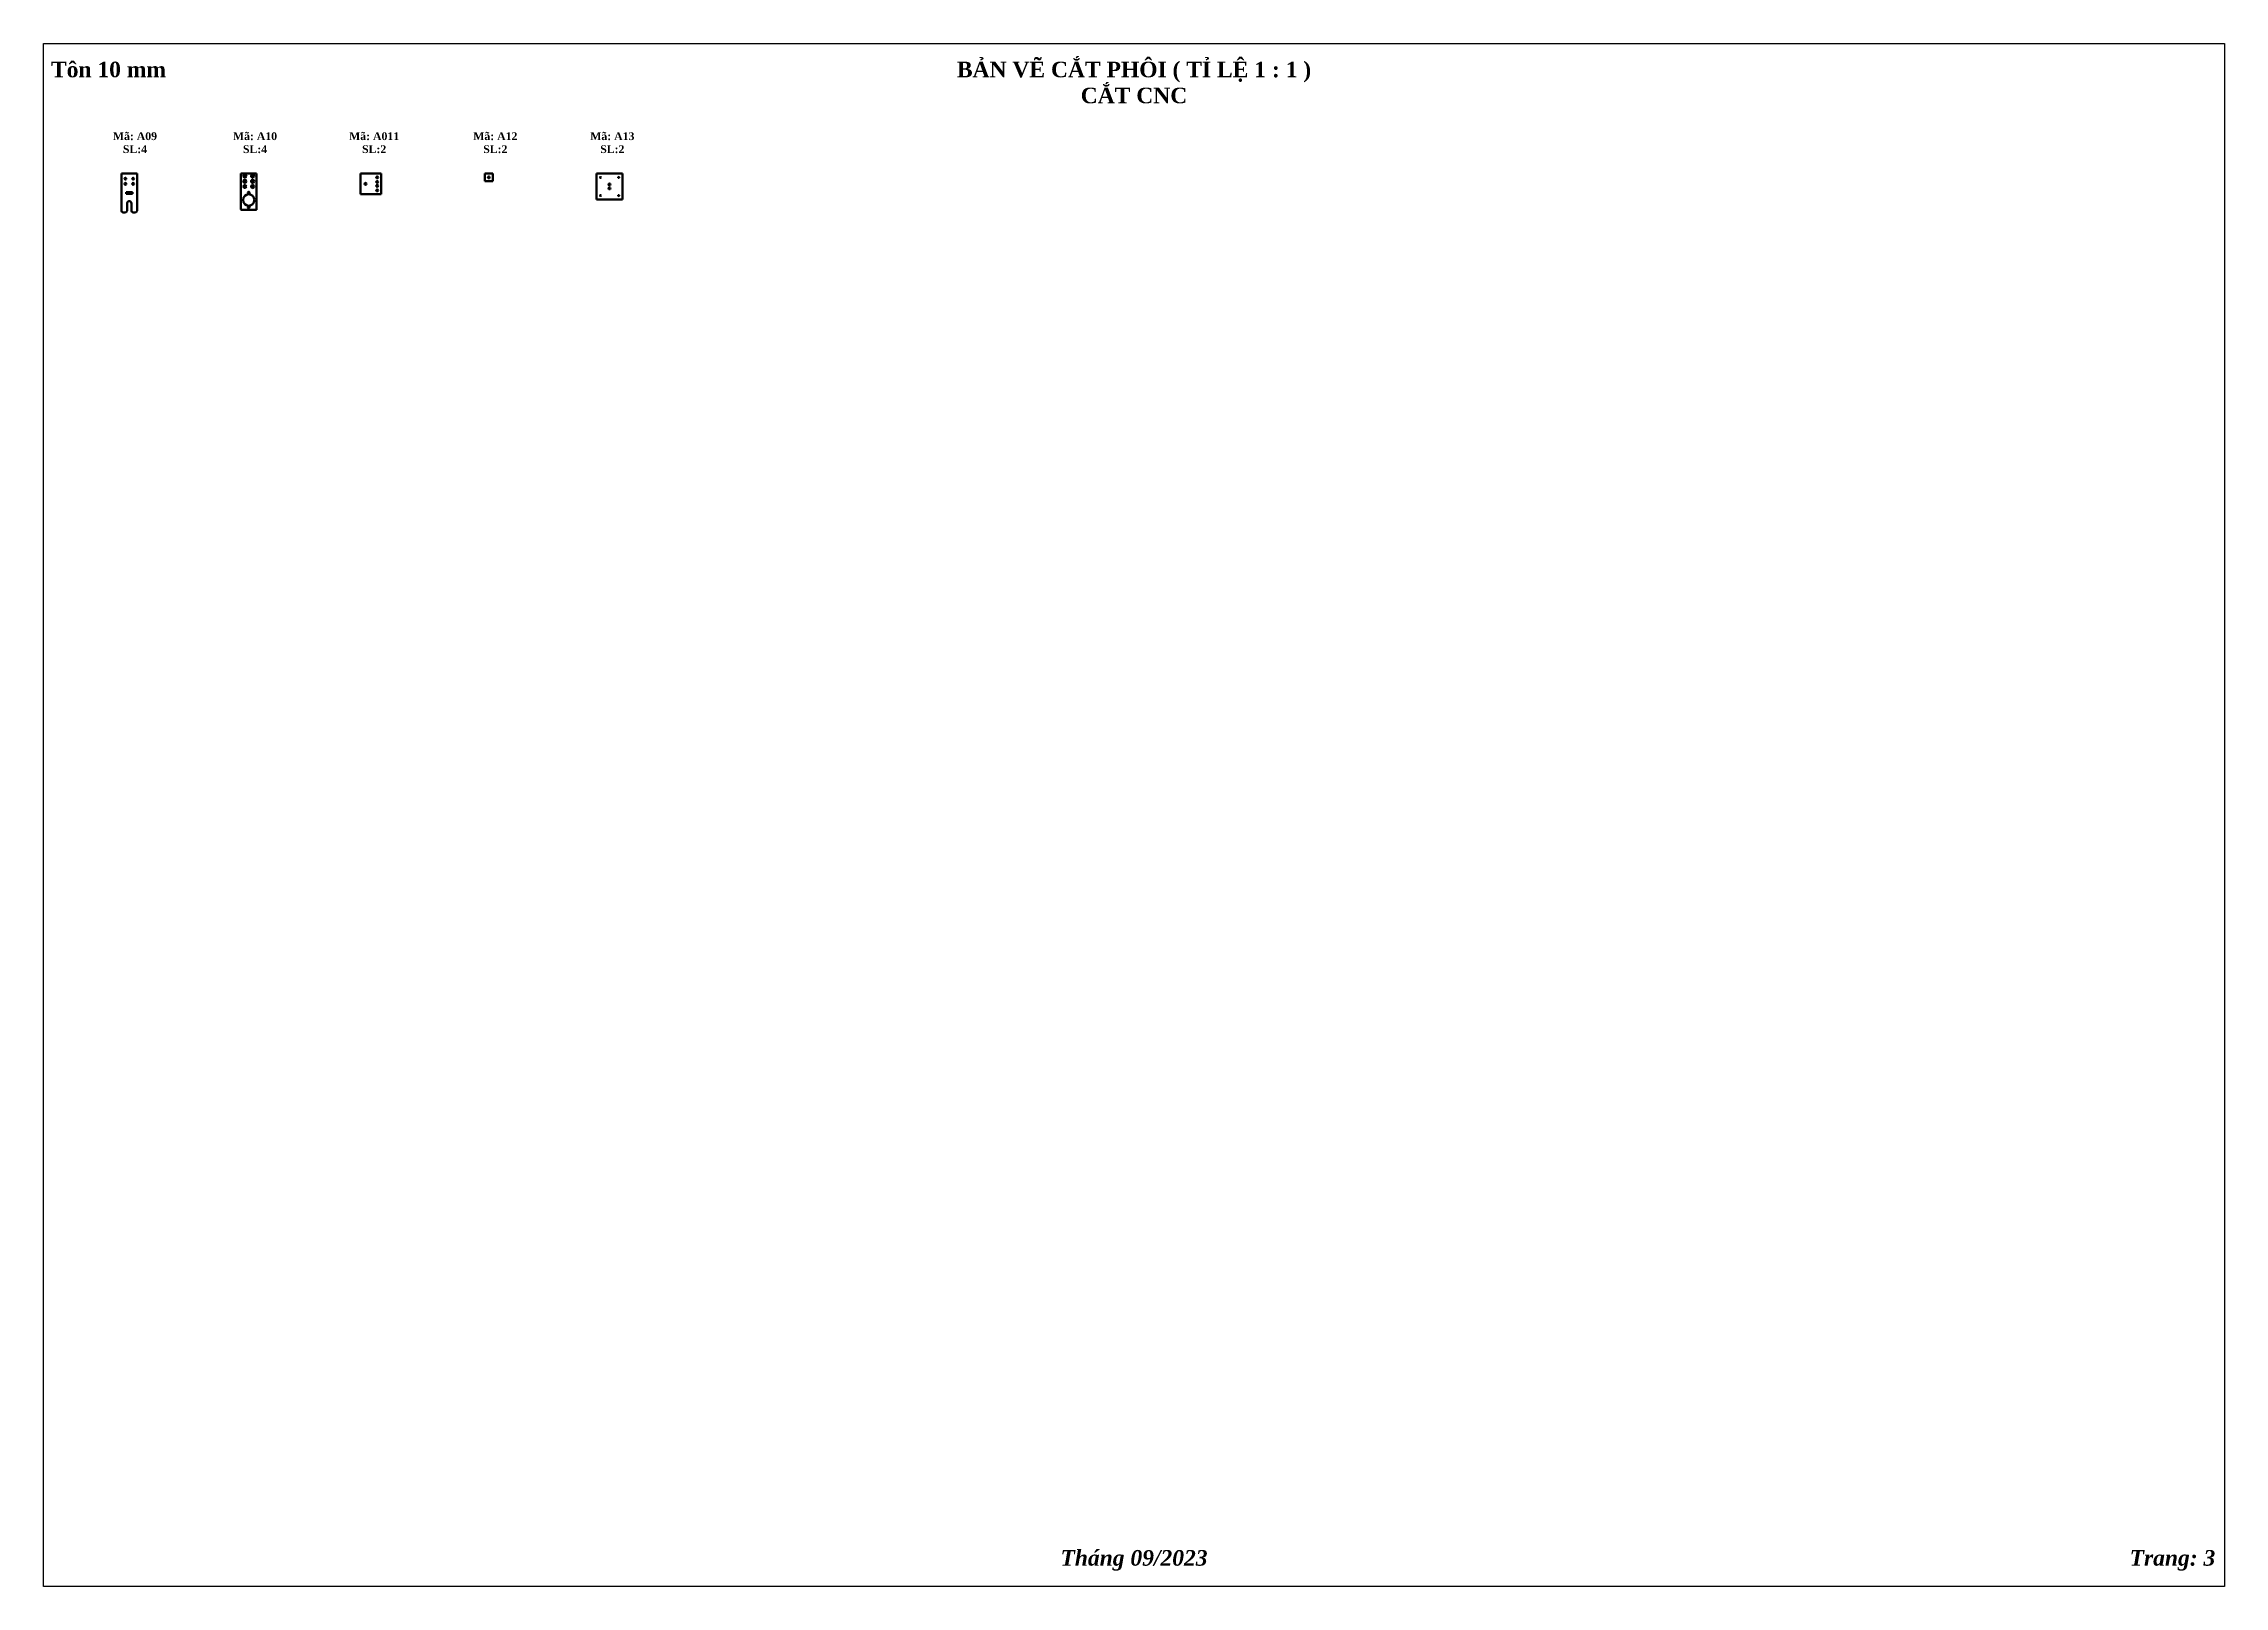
# Model space of a CAD drawing. Header units: millimetres. Extents: x 65701 to 102701, y 867 to 14603.
# Drawn here: x 94301 to 102701, y 8663 to 14603 of the extents above; entities that cross this region are included whole.
import ezdxf

# ---------------------------------------------------------------- set-up
doc = ezdxf.new("R2010")
doc.units = ezdxf.units.MM
doc.header["$LTSCALE"] = 2
doc.layers.add('Visible (ISO)', color=7, linetype='Continuous', lineweight=50)
doc.styles.add('CO CHU 30', font='times.ttf', dxfattribs={"height": 30})

msp = doc.modelspace()

# ---------------------------------------------------------------- texts
at = {"attachment_point": 5, "style": 'CO CHU 30'}
for s, width, insert, char_height in [('{\\fTimes New Roman|b1|i0|c163|p18;\\C5;Tôn \\C1;10\\C5; mm}', 437.58783, (94550.77, 14502.865), 60), ('{\\fTimes New Roman|b1|i0|c0|p18;\\C5;BẢN VẼ CẮT PHÔI ( TỈ LỆ 1 : 1 )\\P\\C1;CẮT CNC}', 2100, (98500.77, 14452.865), 60), ('{\\fTimes New Roman|b1|i0|c163|p18;\\C5;Mã: A09\\P\\C1;SL:4}', 510.25549, (94652.646, 14221.2, -2696.085), 30), ('{\\fTimes New Roman|b1|i0|c163|p18;\\C5;Mã: A10\\P\\C1;SL:4}', 510.25549, (95115.12, 14221.2, -2696.085), 30), ('{\\fTimes New Roman|b1|i0|c163|p18;\\C5;Mã: A011\\P\\C1;SL:2}', 510.25549, (95573.982, 14221.2, -2696.085), 30), ('{\\fTimes New Roman|b1|i0|c163|p18;\\C5;Mã: A12\\P\\C1;SL:2}', 510.25549, (96040.68, 14221.2, -2696.085), 30), ('{\\fTimes New Roman|b1|i0|c163|p18;\\C5;Mã: A13\\P\\C1;SL:2}', 510.25549, (96491.347, 14221.2, -2696.085), 30), ('{\\fTimes New Roman|b1|i1|c163|p18;\\C6;Tháng 09/202\\fTimes New Roman|b1|i1|c0|p18;3}', 2100, (98500.77, 8762.865), 60), ('{\\fTimes New Roman|b1|i1|c163|p18;\\C6;Trang: 3}', 2100, (102500.77, 8762.865), 60)]:
    msp.add_mtext_dynamic_manual_height_columns(s, width=width, gutter_width=100, heights=[0], dxfattribs=dict(at, insert=insert, char_height=char_height))

# ---------------------------------------------------------------- blocks, each defined once
blk = doc.blocks.new('1')
at = {"layer": 'Visible (ISO)'}
for p, q in [((68800.8, 14102.9), (68860.8, 14102.9)), ((68800.8, 13958.9), (68800.8, 14102.9)), ((68818.8, 14030.9), (68842.8, 14030.9)), ((68818.8, 14024.9), (68818.8, 14030.9)), ((68842.8, 14030.9), (68842.8, 14024.9)), ((68860.8, 14102.9), (68860.8, 13958.9)), ((68816.3, 13952.9), (68806.8, 13952.9)), ((68842.8, 14024.9), (68818.8, 14024.9)), ((68822.3, 13958.9), (68822.3, 13987.9)), ((68839.3, 13987.9), (68839.3, 13958.9)), ((68854.8, 13952.9), (68845.3, 13952.9))]:
    blk.add_line(p, q, dxfattribs=at)
for centre in [(68815.8, 14082.9), (68815.8, 14062.9), (68845.8, 14082.9), (68845.8, 14062.9)]:
    blk.add_circle(centre, 3.5, dxfattribs=at)
for centre, radius, start, end in [((68806.8, 13958.9), 6, 180, 270), ((68816.3, 13958.9), 6, 270, 0), ((68830.8, 13987.9), 8.5, 0, 180), ((68845.3, 13958.9), 6, 180, 270), ((68854.8, 13958.9), 6, 270, 0)]:
    blk.add_arc(centre, radius, start, end, dxfattribs=at)
blk = doc.blocks.new('2')
at = {"layer": 'Visible (ISO)'}
for p, q in [((66301.4, 12120.8), (66241.4, 12120.8)), ((66241.4, 11982.8), (66241.4, 12120.8)), ((66301.4, 12120.8), (66301.4, 11982.8)), ((66243.4, 11980.8), (66299.4, 11980.8))]:
    blk.add_line(p, q, dxfattribs=at)
for centre, radius in [((66256.4, 12110.8), 6), ((66256.4, 12090.8), 6), ((66256.4, 12110.8), 3.5), ((66286.4, 12110.8), 6), ((66286.4, 12090.8), 6), ((66286.4, 12110.8), 3.5), ((66271.4, 12018.8), 22), ((66256.4, 12070.8), 6), ((66256.4, 12090.8), 3.5), ((66256.4, 12070.8), 3.5), ((66271.4, 12046.8), 3.75), ((66286.4, 12070.8), 6), ((66286.4, 12090.8), 3.5), ((66286.4, 12070.8), 3.5), ((66271.4, 11990.8), 3.75)]:
    blk.add_circle(centre, radius, dxfattribs=at)
for centre, start, end in [((66243.4, 11982.8), 180, 270), ((66299.4, 11982.8), 270, 0)]:
    blk.add_arc(centre, 2, start, end, dxfattribs=at)
blk = doc.blocks.new('3')
at = {"layer": 'Visible (ISO)'}
for p, q in [((66312.8, 11970.2), (66312.8, 11890.2)), ((66392.8, 11970.2), (66312.8, 11970.2)), ((66392.8, 11890.2), (66392.8, 11970.2)), ((66312.8, 11890.2), (66392.8, 11890.2))]:
    blk.add_line(p, q, dxfattribs=at)
for centre in [(66332.8, 11930.2), (66377.8, 11955.2), (66377.8, 11937.7), (66377.8, 11922.7), (66377.8, 11905.2)]:
    blk.add_circle(centre, 3.5, dxfattribs=at)
blk = doc.blocks.new('4')
at = {"layer": 'Visible (ISO)'}
for p, q in [((66431.1, 12286.1), (66431.1, 12256.1)), ((66461.1, 12286.1), (66431.1, 12286.1)), ((66461.1, 12256.1), (66461.1, 12286.1)), ((66431.1, 12256.1), (66461.1, 12256.1))]:
    blk.add_line(p, q, dxfattribs=at)
blk.add_circle((66446.1, 12271.1), 3.5, dxfattribs=at)
blk = doc.blocks.new('14')
at = {"layer": 'Visible (ISO)'}
for p, q in [((91710.8, 13358), (91710.8, 13258)), ((91810.8, 13358), (91710.8, 13358)), ((91810.8, 13258), (91810.8, 13358)), ((91710.8, 13258), (91810.8, 13258))]:
    blk.add_line(p, q, dxfattribs=at)
for centre, radius in [((91725.8, 13343), 2.07), ((91725.8, 13273), 2.07), ((91760.3, 13315.5), 3.5), ((91760.3, 13300.5), 3.5), ((91795.8, 13343), 2.07), ((91795.8, 13273), 2.07)]:
    blk.add_circle(centre, radius, dxfattribs=at)

# ---------------------------------------------------------------- linework, layer by layer
msp.add_lwpolyline([(94300.77, 8662.865), (94300.77, 14602.865), (102700.77, 14602.865), (102700.77, 8662.865), (94300.77, 8662.865)], close=True)

# ---------------------------------------------------------------- block references
for name, p in [('1', (25800, 0)), ('2', (28819.376, 1982.023)), ('3', (29207.987, 2132.694)), ('4', (29569.63, 1816.748)), ('14', (4720.013, 744.89))]:
    msp.add_blockref(name, p)

msp.set_redraw_order([(e.dxf.handle, doc.entitydb.next_handle()) for e in msp.query("TEXT MTEXT ATTDEF DIMENSION ARC_DIMENSION")])  # texts and dimensions are drawn at this point

doc.saveas('drawing.dxf')
